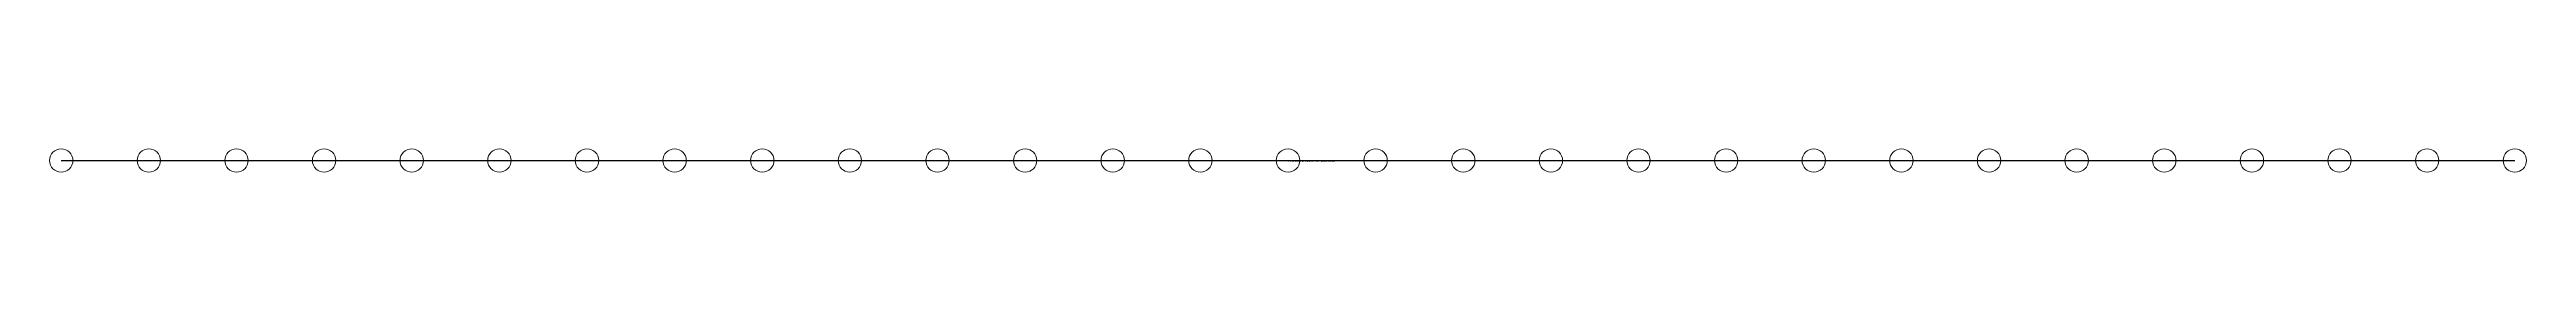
# Model space of a CAD drawing. Header units: millimetres. Extents: x 99349 to 128875, y -7284 to 5095.
# Drawn here: x 124635 to 128875, y 4413 to 4453 of the extents above; entities that cross this region are included whole.
import ezdxf

# ---------------------------------------------------------------- set-up
doc = ezdxf.new("R2010")
doc.units = ezdxf.units.MM
doc.styles.get("Standard").update_dxf_attribs({"font": 'arial.ttf'})

msp = doc.modelspace()

# ---------------------------------------------------------------- linework, layer by layer
msp.add_lwpolyline([(124655, 4433.2), (128855, 4433.2)])
at = {"color": 6, "linetype": 'ByBlock', "lineweight": 9}
for centre in [(124655, 4433.2), (124805, 4433.2), (124955, 4433.2), (125105, 4433.2), (125255, 4433.2), (125405, 4433.2), (125555, 4433.2), (125705, 4433.2), (125855, 4433.2), (126005, 4433.2), (126155, 4433.2), (126305, 4433.2), (126455, 4433.2), (126605, 4433.2), (126755, 4433.2), (126905, 4433.2), (127055, 4433.2), (127205, 4433.2), (127355, 4433.2), (127505, 4433.2), (127655, 4433.2), (127805, 4433.2), (127955, 4433.2), (128105, 4433.2), (128255, 4433.2), (128405, 4433.2), (128555, 4433.2), (128705, 4433.2), (128855, 4433.2)]:
    msp.add_circle(centre, 20, dxfattribs=at)

# ---------------------------------------------------------------- texts
at = {"insert": (126755, 4433.2), "char_height": 2.5, "attachment_point": 1}
msp.add_mtext('L 3750 ROT 270 PLANE XZ POS Y 6600 STRAIGHT', dxfattribs=at)

doc.saveas('drawing.dxf')
